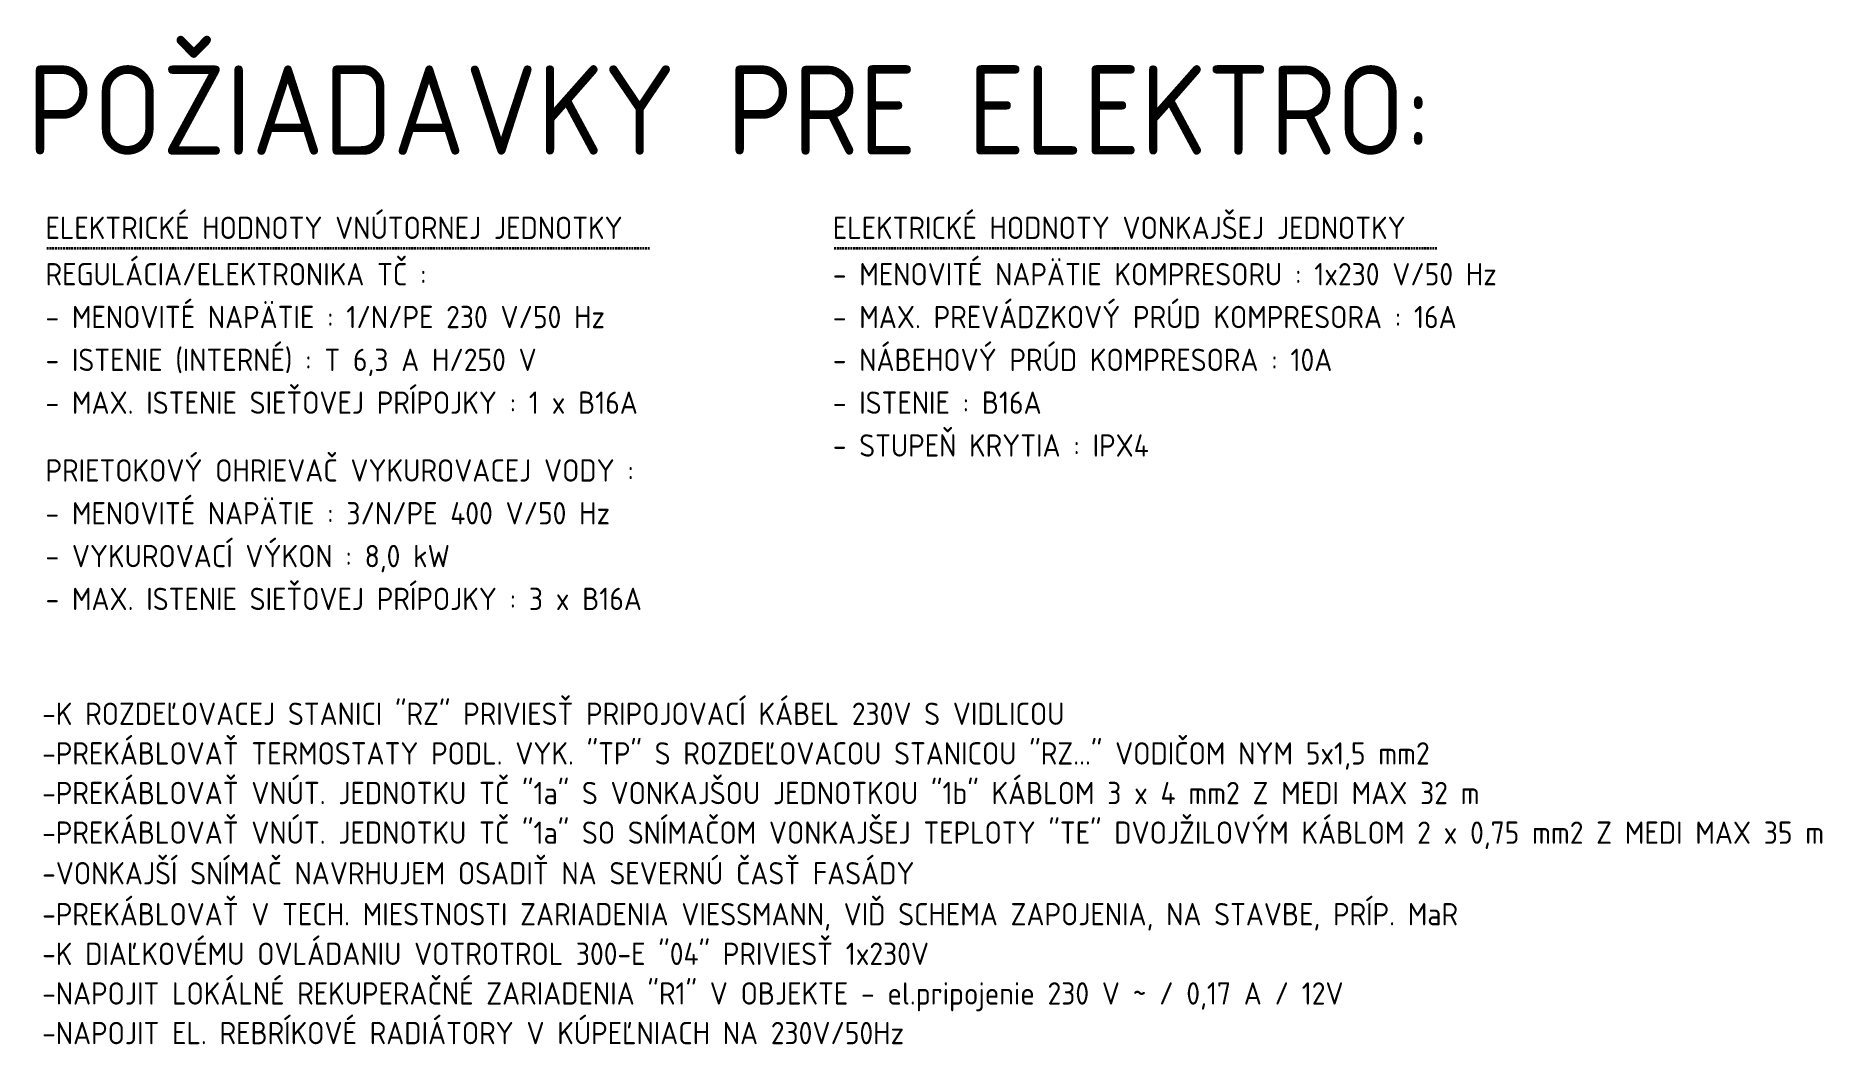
# Model space of a CAD drawing. Extents: x 43000 to 200282, y 3579 to 63943.
# Drawn here: x 113417 to 138447, y 49810 to 63943 of the extents above; entities that cross this region are included whole.
import ezdxf

# ---------------------------------------------------------------- set-up
doc = ezdxf.new("R2010")
doc.units = 0
doc.header["$MEASUREMENT"] = 0
doc.linetypes.add('DASHEDX2', pattern=[38.1, 25.4, -12.7])
doc.layers.add('UK_ELEKTRO', color=7, linetype='DASHEDX2', lineweight=15)
doc.styles.add('ISOCP', font='isocp.shx')

msp = doc.modelspace()

# ---------------------------------------------------------------- texts
at = {"layer": 'UK_ELEKTRO', "color": 1, "lineweight": 50, "style": 'ISOCP'}
msp.add_text('POŽIADAVKY PRE ELEKTRO:', height=1251.112, dxfattribs=at).set_placement((113296.3, 62276.3))
at = {"layer": 'UK_ELEKTRO', "lineweight": 35, "style": 'ISOCP'}
for s, p in [('ELEKTRICKÉ HODNOTY VNÚTORNEJ JEDNOTKY', (113554, 61095.1)), ('ELEKTRICKÉ HODNOTY VONKAJŠEJ JEDNOTKY', (124584.6, 61095.1))]:
    msp.add_text(s, height=312.778, dxfattribs=at).set_placement(p)
at = {"layer": 'UK_ELEKTRO', "style": 'ISOCP'}
for s, p in [('REGULÁCIA/ELEKTRONIKA TČ :', (113554, 60445.1)), ('- MENOVITÉ NAPÄTIE KOMPRESORU : 1x230 V/50 Hz', (124584.6, 60445.1)), ('- MENOVITÉ NAPÄTIE : 1/N/PE 230 V/50 Hz', (113554, 59845.1)), ('- MAX. PREVÁDZKOVÝ PRÚD KOMPRESORA : 16A', (124584.6, 59845.1)), ('- ISTENIE (INTERNÉ) : T 6,3 A H/250 V', (113554, 59245.1)), ('- NÁBEHOVÝ PRÚD KOMPRESORA : 10A', (124584.6, 59245.1)), ('- MAX. ISTENIE SIEŤOVEJ PRÍPOJKY : 1 x B16A', (113554, 58645.1)), ('- ISTENIE : B16A', (124584.6, 58645.1)), ('- STUPEŇ KRYTIA : IPX4', (124584.6, 58045.1)), ('PRIETOKOVÝ OHRIEVAČ VYKUROVACEJ VODY :', (113554, 57695.1)), ('- MENOVITÉ NAPÄTIE : 3/N/PE 400 V/50 Hz', (113554, 57095.1)), ('- VYKUROVACÍ VÝKON : 8,0 kW', (113554, 56495.1)), ('- MAX. ISTENIE SIEŤOVEJ PRÍPOJKY : 3 x B16A', (113554, 55895.1)), ('-K ROZDEĽOVACEJ STANICI "RZ" PRIVIESŤ PRIPOJOVACÍ KÁBEL 230V S VIDLICOU', (113507.1, 54285.3)), ('-PREKÁBLOVAŤ TERMOSTATY PODL. VYK. "TP" S ROZDEĽOVACOU STANICOU "RZ..." VODIČOM NYM 5x1,5 mm2', (113507.1, 53730.1)), ('-PREKÁBLOVAŤ VNÚT. JEDNOTKU TČ "1a" S VONKAJŠOU JEDNOTKOU "1b" KÁBLOM 3 x 4 mm2 Z MEDI MAX 32 m', (113507.1, 53174.8)), ('-PREKÁBLOVAŤ VNÚT. JEDNOTKU TČ "1a" SO SNÍMAČOM VONKAJŠEJ TEPLOTY "TE" DVOJŽILOVÝM KÁBLOM 2 x 0,75 mm2 Z MEDI MAX 35 m', (113507.1, 52619.5)), ('-VONKAJŠÍ SNÍMAČ NAVRHUJEM OSADIŤ NA SEVERNÚ ČASŤ FASÁDY', (113507.1, 52050.6)), ('-PREKÁBLOVAŤ V TECH. MIESTNOSTI ZARIADENIA VIESSMANN, VIĎ SCHEMA ZAPOJENIA, NA STAVBE, PRÍP. MaR', (113507.1, 51476.9)), ('-K DIAĽKOVÉMU OVLÁDANIU VOTROTROL 300-E "04" PRIVIESŤ 1x230V', (113507.1, 50921.6)), ('-NAPOJIT LOKÁLNÉ REKUPERAČNÉ ZARIADENIA "R1" V OBJEKTE - el.pripojenie 230 V ~ / 0,17 A / 12V', (113507.1, 50366.3)), ('-NAPOJIT EL. REBRÍKOVÉ RADIÁTORY V KÚPEĽNIACH NA 230V/50Hz', (113507.1, 49811))]:
    msp.add_text(s, height=312.778, dxfattribs=at).set_placement(p)

# ---------------------------------------------------------------- linework, layer by layer
at = {"layer": 'UK_ELEKTRO', "lineweight": 35}
for p, q in [((113572.5, 60968.7), (122028, 60968.7)), ((124603.1, 60968.7), (133058.5, 60968.7))]:
    msp.add_line(p, q, dxfattribs=at)

msp.set_redraw_order([(e.dxf.handle, doc.entitydb.next_handle()) for e in msp.query("TEXT MTEXT ATTDEF DIMENSION ARC_DIMENSION")])  # texts and dimensions are drawn at this point

doc.saveas('drawing.dxf')
